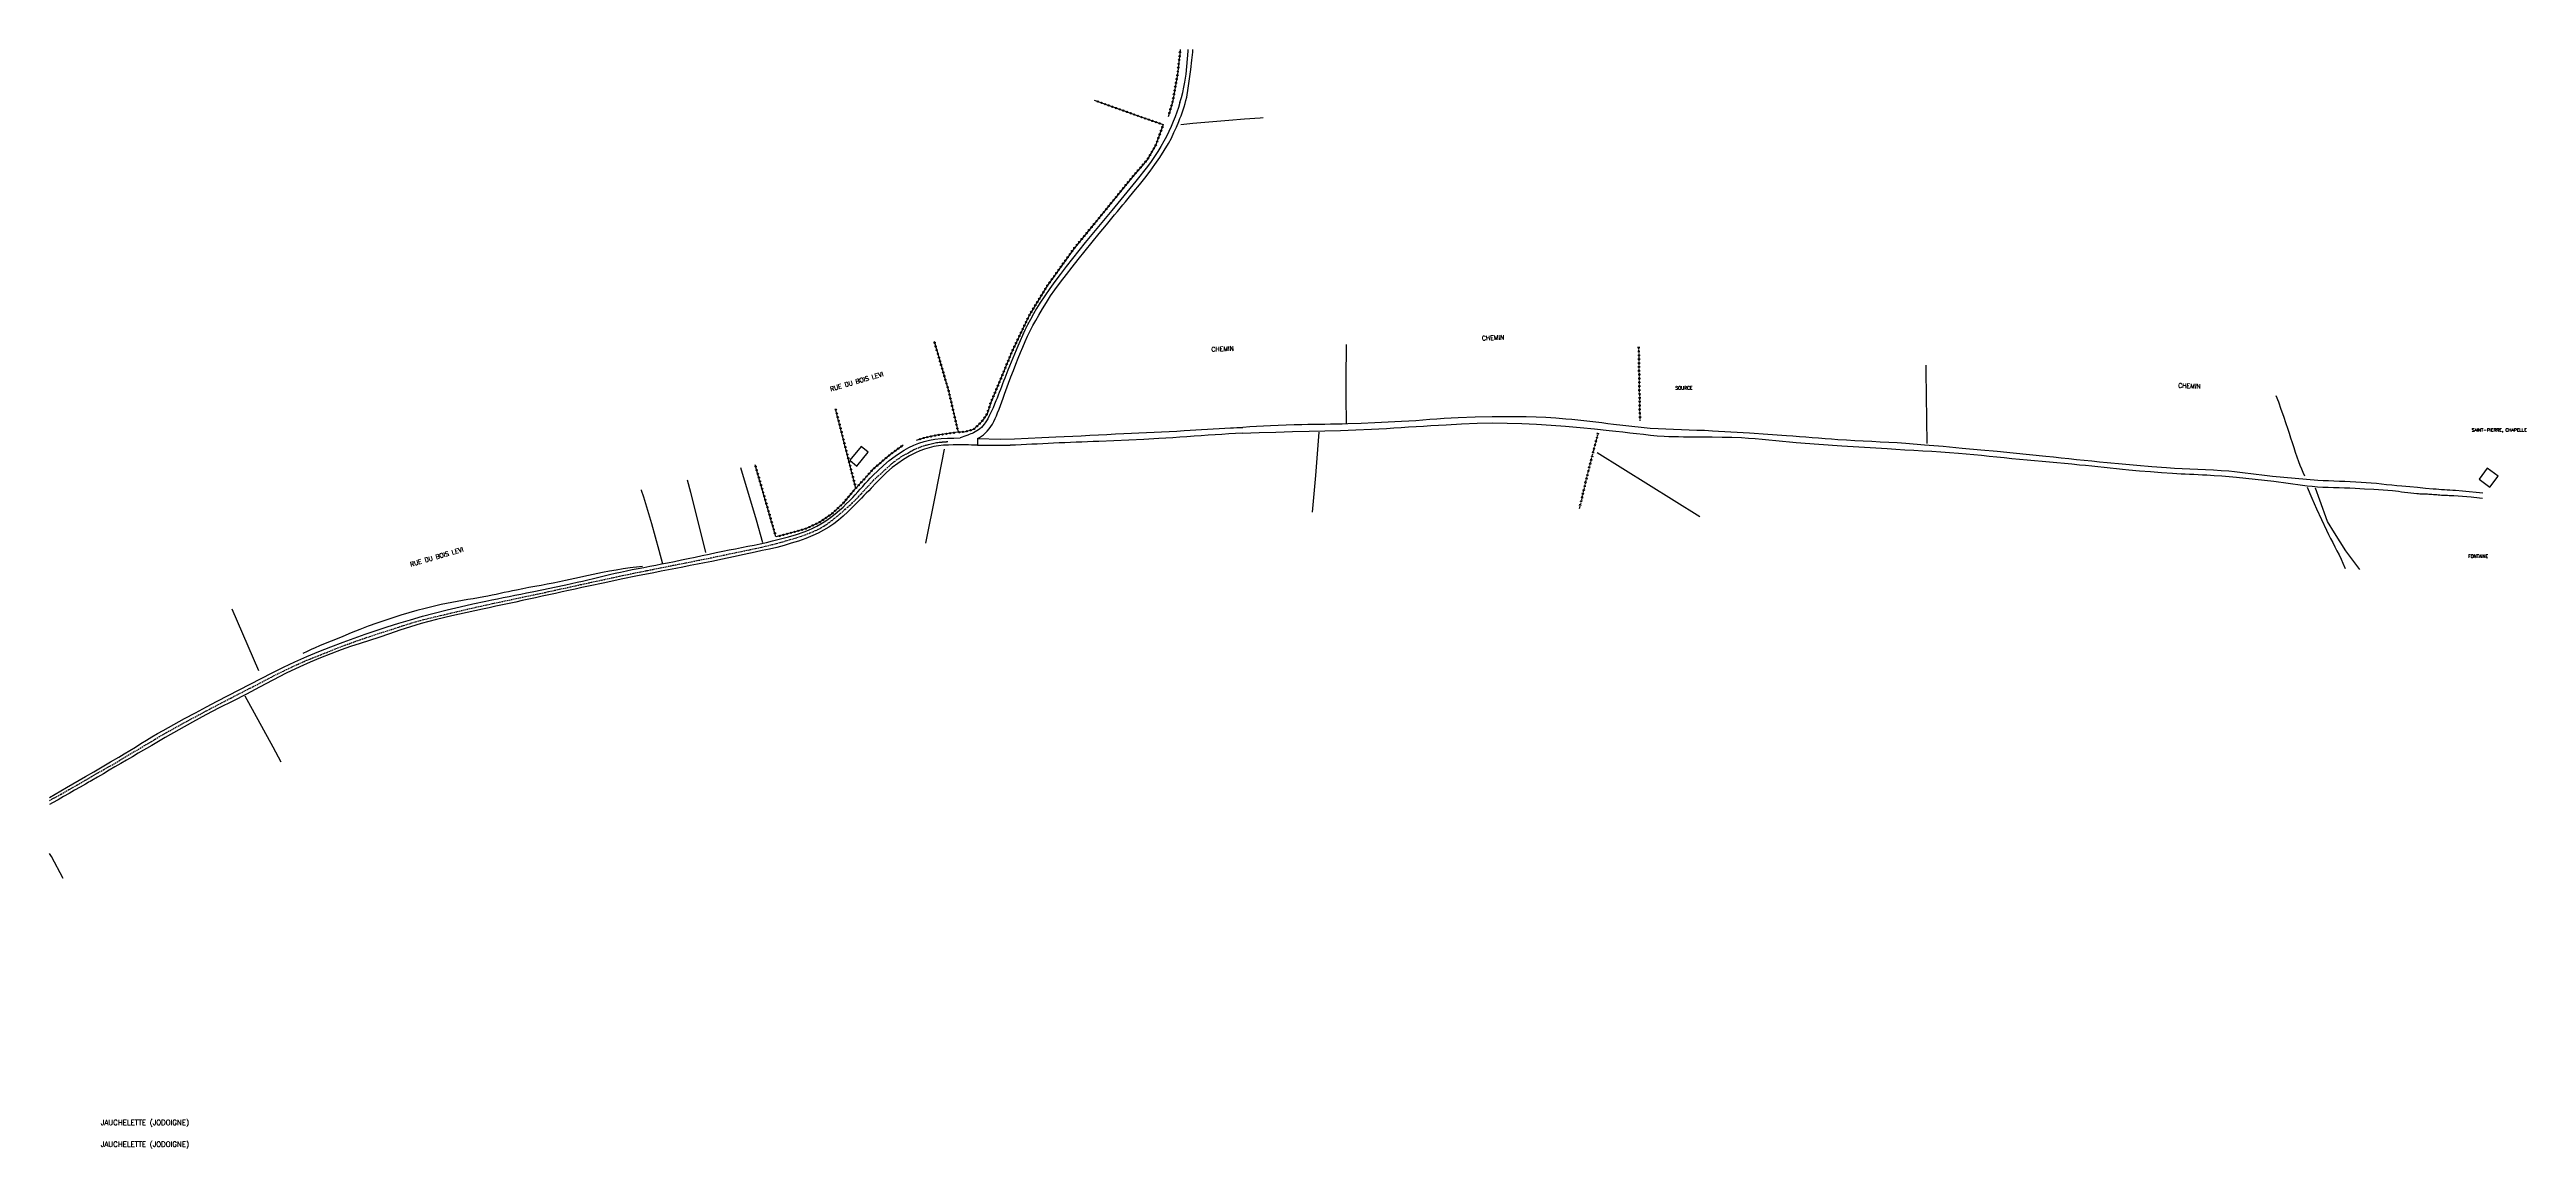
# Model space of a CAD drawing. Header units: millimetres. Extents: x 183999 to 184962, y 153000 to 154000.
# Drawn here: x 184000 to 184962, y 153244 to 153671 of the extents above; entities that cross this region are included whole.
import ezdxf
from ezdxf.enums import TextEntityAlignment as Align

# ---------------------------------------------------------------- set-up
doc = ezdxf.new("R2010")
doc.units = ezdxf.units.MM
doc.linetypes.add('DASHED', pattern=[0.75, 0.5, -0.25])
doc.layers.get('0').update_dxf_attribs({"linetype": 'CONTINUOUS'})
for name, color, linetype in [('W0001', 6, 'DASHED'), ('W0008', 7, 'CONTINUOUS'), ('W0071', 7, 'CONTINUOUS'), ('W0104', 1, 'CONTINUOUS'), ('W0211', 2, 'CONTINUOUS'), ('W0220', 5, 'DASHED'), ('W0322', 7, 'CONTINUOUS'), ('W0323', 7, 'CONTINUOUS'), ('W0330', 7, 'CONTINUOUS'), ('W0980', 7, 'CONTINUOUS'), ('W0984', 7, 'CONTINUOUS'), ('W0988', 4, 'CONTINUOUS'), ('W0989', 7, 'CONTINUOUS')]:
    doc.layers.add(name, color=color, linetype=linetype)
doc.styles.get("Standard").update_dxf_attribs({"font": 'romans.shx', "width": 0.85})

# ---------------------------------------------------------------- blocks, each defined once
blk = doc.blocks.new('t220o')
at = {"color": 0, "linetype": 'Continuous'}
for p, q in [((-0.25, 0.25), (0.25, 0.25)), ((-0.25, -0.25), (0.25, -0.25))]:
    blk.add_line(p, q, dxfattribs=at)
blk = doc.blocks.new('t323o')
at = {"color": 0, "linetype": 'Continuous'}
for radius in [0.25, 0.15]:
    blk.add_circle((0, 0), radius, dxfattribs=at)
blk = doc.blocks.new('t322o')
at = {"color": 0, "linetype": 'Continuous'}
for radius in [0.25, 0.15]:
    blk.add_circle((0, 0), radius, dxfattribs=at)

msp = doc.modelspace()

# ---------------------------------------------------------------- linework, layer by layer
at = {"layer": 'W0001'}
for points in [[(184013.99, 153387.01), (184016.35, 153388.39), (184018.72, 153389.77), (184021.09, 153391.12), (184023.48, 153392.44), (184024.79, 153393.17), (184026.08, 153393.92), (184027.36, 153394.69), (184028.63, 153395.47), (184029.9, 153396.25), (184031.18, 153397.03), (184032.46, 153397.79), (184033.75, 153398.54), (184035.21, 153399.38), (184036.67, 153400.25), (184038.11, 153401.13), (184039.55, 153402.02), (184040.99, 153402.9), (184042.44, 153403.78), (184043.9, 153404.64), (184045.37, 153405.47), (184053.75, 153410.07), (184062.17, 153414.58), (184070.63, 153419.02), (184079.14, 153423.37), (184080.46, 153424.05), (184081.78, 153424.74), (184083.09, 153425.43), (184084.41, 153426.13), (184085.72, 153426.83), (184087.04, 153427.51), (184088.37, 153428.19), (184089.7, 153428.85), (184091.98, 153429.95), (184094.26, 153431.04), (184096.56, 153432.1), (184098.88, 153433.12), (184099.97, 153433.58), (184101.07, 153434.02), (184102.17, 153434.46), (184103.27, 153434.9), (184104.37, 153435.33), (184105.48, 153435.77), (184106.58, 153436.21), (184107.67, 153436.65), (184110.55, 153437.82), (184113.44, 153438.94), (184116.34, 153440.02), (184119.26, 153441.07), (184122.2, 153442.09), (184125.15, 153443.08), (184128.11, 153444.05), (184131.08, 153444.99), (184134.3, 153446.03), (184137.52, 153447.09), (184140.76, 153448.11), (184144.02, 153449.04), (184145.44, 153449.41), (184146.87, 153449.77), (184148.3, 153450.12), (184149.73, 153450.45), (184151.17, 153450.79), (184152.6, 153451.13), (184154.03, 153451.47), (184155.46, 153451.82), (184164.04, 153453.85), (184172.65, 153455.75), (184181.27, 153457.57), (184189.89, 153459.39), (184193.98, 153460.27), (184198.07, 153461.17), (184202.15, 153462.06), (184206.24, 153462.97), (184210.32, 153463.87), (184214.41, 153464.76), (184218.5, 153465.64), (184222.59, 153466.51), (184227.51, 153467.53), (184232.43, 153468.52), (184237.36, 153469.5), (184242.28, 153470.48), (184247.21, 153471.45), (184252.14, 153472.44), (184257.06, 153473.44), (184261.97, 153474.47), (184266.64, 153475.45), (184271.32, 153476.41), (184275.98, 153477.41), (184280.63, 153478.51), (184282.39, 153478.96), (184284.14, 153479.44), (184285.88, 153479.94), (184287.62, 153480.47), (184289.58, 153481.07), (184291.53, 153481.67), (184293.47, 153482.33), (184295.38, 153483.09), (184296.44, 153483.54), (184297.51, 153483.99), (184298.56, 153484.48), (184299.58, 153485.03), (184300.67, 153485.69), (184301.73, 153486.38), (184302.77, 153487.11), (184303.79, 153487.86), (184304.92, 153488.73), (184306.02, 153489.63), (184307.11, 153490.55), (184308.19, 153491.48), (184309.07, 153492.26), (184309.94, 153493.04), (184310.81, 153493.83), (184311.68, 153494.62), (184312.93, 153495.82), (184314.14, 153497.06), (184315.31, 153498.33), (184316.46, 153499.62), (184317.61, 153500.91), (184318.78, 153502.18), (184319.98, 153503.43), (184321.22, 153504.63), (184321.89, 153505.25), (184322.57, 153505.87), (184323.24, 153506.48), (184323.92, 153507.09), (184324.6, 153507.7), (184325.28, 153508.31), (184325.96, 153508.92), (184326.63, 153509.54), (184327.39, 153510.2), (184328.17, 153510.84), (184328.98, 153511.45), (184329.8, 153512.02), (184330.68, 153512.59), (184331.57, 153513.13), (184332.47, 153513.64), (184333.4, 153514.13), (184333.79, 153514.34), (184334.17, 153514.56), (184334.55, 153514.79), (184334.93, 153515.02), (184335.32, 153515.25), (184335.71, 153515.46), (184336.11, 153515.65), (184336.53, 153515.82), (184337.49, 153516.19), (184338.46, 153516.57), (184339.43, 153516.92), (184340.43, 153517.21), (184340.94, 153517.33), (184341.44, 153517.46), (184341.94, 153517.6), (184342.44, 153517.73), (184342.95, 153517.86), (184343.45, 153517.98), (184343.96, 153518.09), (184344.47, 153518.18), (184345.03, 153518.27), (184345.59, 153518.33), (184346.15, 153518.38), (184346.71, 153518.42), (184347.27, 153518.46), (184347.83, 153518.5), (184348.39, 153518.55), (184348.95, 153518.61)], [(184000, 153379.02), (184001.33, 153379.78), (184004.5, 153381.57), (184007.68, 153383.37), (184010.84, 153385.18), (184013.99, 153387.01)]]:
    msp.add_lwpolyline(points, dxfattribs=at)
at = {"layer": 'W0008'}
for points in [[(184014, 153388.37), (184017.23, 153390.25), (184020.46, 153392.13), (184023.68, 153394.03), (184026.89, 153395.93), (184029.04, 153397.23), (184031.19, 153398.53), (184033.33, 153399.84), (184035.47, 153401.16), (184037.61, 153402.47), (184039.76, 153403.77), (184041.92, 153405.05), (184044.09, 153406.31), (184048.26, 153408.65), (184052.47, 153410.94), (184056.69, 153413.19), (184060.92, 153415.43), (184065.15, 153417.66), (184069.4, 153419.87), (184073.65, 153422.06), (184077.91, 153424.24), (184082.22, 153426.48), (184086.53, 153428.73), (184090.87, 153430.93), (184095.26, 153433.02), (184099.9, 153435.06), (184104.59, 153437), (184109.31, 153438.85), (184114.05, 153440.65), (184118.29, 153442.2), (184122.56, 153443.68), (184126.85, 153445.11), (184131.14, 153446.51), (184135.69, 153447.94), (184140.25, 153449.34), (184144.83, 153450.68), (184149.44, 153451.94), (184154.42, 153453.19), (184159.44, 153454.35), (184164.46, 153455.45), (184169.48, 153456.54), (184171.73, 153457.02), (184173.98, 153457.49), (184176.23, 153457.95), (184178.48, 153458.41), (184180.73, 153458.86), (184182.99, 153459.31), (184185.24, 153459.76), (184187.49, 153460.23), (184191.84, 153461.13), (184196.19, 153462.03), (184200.53, 153462.94), (184204.87, 153463.89), (184206.99, 153464.37), (184209.1, 153464.87), (184211.21, 153465.37), (184213.32, 153465.89), (184215.43, 153466.4), (184217.54, 153466.9), (184219.66, 153467.39), (184221.78, 153467.86), (184224.05, 153468.34), (184226.32, 153468.8), (184228.6, 153469.24), (184230.88, 153469.68), (184233.16, 153470.11), (184235.44, 153470.54), (184237.72, 153470.99), (184239.99, 153471.44), (184242.69, 153471.99), (184245.39, 153472.55), (184248.08, 153473.12), (184250.78, 153473.69), (184253.47, 153474.26), (184256.17, 153474.83), (184258.86, 153475.4), (184261.56, 153475.96), (184263.97, 153476.45), (184266.38, 153476.93), (184268.8, 153477.4), (184271.22, 153477.87), (184273.63, 153478.35), (184276.04, 153478.86), (184278.45, 153479.39), (184280.84, 153479.96), (184283.95, 153480.74), (184287.05, 153481.55), (184290.12, 153482.46), (184293.15, 153483.51), (184294.8, 153484.17), (184296.43, 153484.89), (184298.03, 153485.68), (184299.58, 153486.55), (184301.49, 153487.76), (184303.33, 153489.06), (184305.11, 153490.44), (184306.85, 153491.88), (184308.18, 153493.07), (184309.47, 153494.33), (184310.72, 153495.61), (184311.97, 153496.9), (184312.96, 153497.94), (184313.93, 153499), (184314.89, 153500.08), (184315.85, 153501.16), (184316.8, 153502.23), (184317.77, 153503.3), (184318.77, 153504.34), (184319.78, 153505.36), (184321.85, 153507.35), (184323.95, 153509.3), (184326.13, 153511.17), (184328.41, 153512.92), (184330.13, 153514.12), (184331.91, 153515.24), (184333.74, 153516.27), (184335.65, 153517.18), (184337.63, 153517.95), (184339.66, 153518.59), (184341.72, 153519.12), (184343.8, 153519.53), (184346.27, 153519.83), (184348.75, 153519.95), (184351.23, 153519.96), (184353.7, 153519.98)], [(184360.4, 153517.18), (184359.23, 153517.19), (184358.06, 153517.22), (184356.88, 153517.26), (184355.71, 153517.29), (184354.54, 153517.32), (184353.36, 153517.34), (184352.19, 153517.33), (184351.01, 153517.31), (184349.12, 153517.24), (184347.22, 153517.13), (184345.32, 153516.95), (184343.43, 153516.63), (184341.61, 153516.19), (184339.81, 153515.64), (184338.05, 153514.98), (184336.33, 153514.22), (184333.95, 153512.99), (184331.65, 153511.6), (184329.44, 153510.09), (184327.31, 153508.47), (184325.13, 153506.59), (184323.07, 153504.56), (184321.08, 153502.48), (184319.08, 153500.42), (184318.15, 153499.49), (184317.24, 153498.54), (184316.32, 153497.59), (184315.42, 153496.64), (184314.5, 153495.69), (184313.58, 153494.75), (184312.65, 153493.81), (184311.71, 153492.9), (184310, 153491.26), (184308.27, 153489.63), (184306.48, 153488.05), (184304.6, 153486.6), (184302.65, 153485.3), (184300.63, 153484.11), (184298.56, 153483.02), (184296.44, 153482.03), (184293.71, 153480.9), (184290.93, 153479.92), (184288.11, 153479.04), (184285.29, 153478.21), (184282.48, 153477.46), (184279.66, 153476.8), (184276.83, 153476.19), (184274, 153475.57), (184269.81, 153474.65), (184265.61, 153473.75), (184261.42, 153472.88), (184257.22, 153472.02), (184254.41, 153471.45), (184251.61, 153470.9), (184248.8, 153470.35), (184245.99, 153469.81), (184243.19, 153469.27), (184240.38, 153468.73), (184237.57, 153468.18), (184234.77, 153467.62), (184228.39, 153466.34), (184222.02, 153465.03), (184215.65, 153463.71), (184209.29, 153462.37), (184206.72, 153461.82), (184204.16, 153461.26), (184201.6, 153460.7), (184199.04, 153460.14), (184196.48, 153459.57), (184193.92, 153459), (184191.36, 153458.44), (184188.8, 153457.88), (184186.22, 153457.32), (184183.63, 153456.76), (184181.05, 153456.21), (184178.47, 153455.66), (184175.89, 153455.1), (184173.31, 153454.55), (184170.73, 153453.98), (184168.15, 153453.41), (184162.18, 153452.09), (184156.21, 153450.78), (184150.26, 153449.39), (184144.34, 153447.84), (184140.2, 153446.6), (184136.1, 153445.25), (184132.02, 153443.86), (184127.93, 153442.48), (184124.26, 153441.29), (184120.59, 153440.12), (184116.93, 153438.91), (184113.29, 153437.62), (184109.23, 153436.08), (184105.18, 153434.48), (184101.17, 153432.8), (184097.19, 153431.03), (184091.94, 153428.51), (184086.76, 153425.85), (184081.6, 153423.12), (184076.44, 153420.42), (184071.19, 153417.73), (184065.94, 153415.05), (184060.71, 153412.34), (184055.51, 153409.55), (184050.2, 153406.58), (184044.94, 153403.54), (184039.69, 153400.46), (184034.44, 153397.4), (184032.18, 153396.08), (184029.93, 153394.76), (184027.67, 153393.44), (184025.42, 153392.12), (184023.16, 153390.79), (184020.9, 153389.47), (184018.65, 153388.15), (184016.39, 153386.84), (184015.79, 153386.49), (184015.19, 153386.15), (184014.6, 153385.81), (184014, 153385.46)], [(184360.4, 153519.81), (184360.4, 153517.18)], [(184000, 153380.25), (184006.59, 153384.08), (184014, 153388.37)], [(184014, 153385.46), (184011.86, 153384.23), (184009.72, 153383.01), (184007.58, 153381.79), (184005.43, 153380.56), (184003.29, 153379.34), (184001.15, 153378.11), (184000, 153377.44)]]:
    msp.add_lwpolyline(points, dxfattribs=at)
at = {"layer": 'W0071'}
for points in [[(184438.98, 153650.33), (184439.6, 153652.31), (184440.15, 153654.31), (184440.62, 153656.33), (184441.01, 153658.36), (184441.44, 153661.36), (184441.72, 153664.38), (184441.94, 153667.4), (184442.19, 153670.41), (184442.21, 153670.56), (184442.22, 153670.71), (184442.23, 153670.85), (184442.25, 153671)], [(184441.67, 153652.43), (184442.26, 153656.02), (184442.79, 153659.63), (184443.27, 153663.25), (184443.7, 153666.87), (184443.81, 153667.9), (184443.91, 153668.93), (184444.01, 153669.97), (184444.11, 153671)], [(184438.98, 153650.33), (184438.44, 153648.48), (184437.84, 153646.65), (184437.18, 153644.84), (184436.47, 153643.04), (184435.63, 153641.08), (184434.72, 153639.15), (184433.77, 153637.24), (184432.76, 153635.36), (184431.61, 153633.33), (184430.41, 153631.32), (184429.16, 153629.35), (184427.85, 153627.41), (184426.43, 153625.47), (184424.95, 153623.57), (184423.43, 153621.7), (184421.92, 153619.83), (184419.6, 153616.98), (184417.26, 153614.14), (184414.91, 153611.3), (184412.56, 153608.47), (184411.27, 153606.9), (184409.97, 153605.34), (184408.68, 153603.78), (184407.38, 153602.22), (184406.08, 153600.66), (184404.79, 153599.1), (184403.51, 153597.53), (184402.24, 153595.95), (184399.78, 153592.87), (184397.33, 153589.78), (184394.92, 153586.67), (184392.54, 153583.53), (184390.5, 153580.79), (184388.48, 153578.03), (184386.51, 153575.23), (184384.62, 153572.37), (184383.36, 153570.31), (184382.15, 153568.21), (184380.99, 153566.08), (184379.87, 153563.93), (184378.86, 153561.91), (184377.91, 153559.86), (184376.98, 153557.8), (184376.08, 153555.73), (184374.76, 153552.61), (184373.48, 153549.47), (184372.23, 153546.33), (184370.98, 153543.18), (184370.55, 153542.09), (184370.13, 153540.99), (184369.71, 153539.89), (184369.3, 153538.78), (184368.88, 153537.68), (184368.46, 153536.59), (184368.03, 153535.49), (184367.58, 153534.4), (184367.03, 153533.06), (184366.47, 153531.73), (184365.89, 153530.4), (184365.26, 153529.09), (184364.84, 153528.28), (184364.4, 153527.48), (184363.94, 153526.69), (184363.43, 153525.93), (184362.96, 153525.29), (184362.46, 153524.67), (184361.92, 153524.07), (184361.34, 153523.53), (184360.77, 153523.09), (184360.16, 153522.71), (184359.54, 153522.36), (184358.91, 153522.04), (184358.34, 153521.78), (184357.77, 153521.56), (184357.18, 153521.34), (184356.61, 153521.12), (184355.88, 153520.84), (184355.16, 153520.55), (184354.43, 153520.27), (184353.7, 153519.98)], [(184360.4, 153519.81), (184361.22, 153520.21), (184362, 153520.68), (184362.73, 153521.21), (184363.43, 153521.8), (184364.22, 153522.61), (184364.94, 153523.49), (184365.59, 153524.41), (184366.2, 153525.36), (184366.78, 153526.42), (184367.29, 153527.53), (184367.75, 153528.65), (184368.21, 153529.77), (184368.79, 153531.2), (184369.34, 153532.63), (184369.87, 153534.08), (184370.4, 153535.52), (184370.91, 153536.97), (184371.43, 153538.42), (184371.96, 153539.86), (184372.5, 153541.3), (184373.42, 153543.75), (184374.35, 153546.2), (184375.29, 153548.64), (184376.26, 153551.07), (184377.12, 153553.2), (184377.98, 153555.32), (184378.88, 153557.43), (184379.84, 153559.52), (184380.87, 153561.6), (184381.95, 153563.65), (184383.08, 153565.68), (184384.23, 153567.7), (184385.72, 153570.21), (184387.24, 153572.71), (184388.81, 153575.18), (184390.45, 153577.6), (184392.64, 153580.6), (184394.93, 153583.54), (184397.25, 153586.43), (184399.57, 153589.34), (184402.28, 153592.74), (184404.99, 153596.14), (184407.72, 153599.53), (184410.47, 153602.9), (184411.53, 153604.18), (184412.59, 153605.46), (184413.66, 153606.74), (184414.73, 153608.01), (184415.8, 153609.28), (184416.87, 153610.55), (184417.93, 153611.83), (184418.99, 153613.12), (184421.14, 153615.74), (184423.29, 153618.37), (184425.41, 153621.02), (184427.46, 153623.73), (184429.35, 153626.34), (184431.2, 153628.99), (184432.97, 153631.69), (184434.62, 153634.47), (184435.72, 153636.55), (184436.72, 153638.68), (184437.67, 153640.83), (184438.59, 153642.99), (184439.06, 153644.11), (184439.51, 153645.25), (184439.94, 153646.39), (184440.34, 153647.54), (184440.72, 153648.75), (184441.07, 153649.96), (184441.39, 153651.19), (184441.67, 153652.43)], [(184369.41, 153519.58), (184374.77, 153519.68), (184380.12, 153519.89), (184385.47, 153520.14), (184390.82, 153520.39), (184394.12, 153520.54), (184397.43, 153520.7), (184400.74, 153520.86), (184404.04, 153521.03), (184407.35, 153521.2), (184410.65, 153521.37), (184413.96, 153521.53), (184417.27, 153521.7), (184420.2, 153521.84), (184423.13, 153521.98), (184426.07, 153522.12), (184429, 153522.26), (184431.93, 153522.4), (184434.87, 153522.54), (184437.8, 153522.69), (184440.73, 153522.85), (184442.98, 153522.98), (184445.23, 153523.12), (184447.48, 153523.26), (184449.72, 153523.41), (184451.97, 153523.55), (184454.22, 153523.69), (184456.47, 153523.81), (184458.72, 153523.92), (184459.9, 153523.97), (184461.09, 153524.01), (184462.28, 153524.03), (184463.47, 153524.05)], [(184463.34, 153521.88), (184460.68, 153521.72), (184458.01, 153521.55), (184455.34, 153521.38), (184452.68, 153521.2), (184449.95, 153521.02), (184447.23, 153520.83), (184444.51, 153520.64), (184441.78, 153520.45), (184439.06, 153520.26), (184436.33, 153520.08), (184433.61, 153519.9), (184430.88, 153519.74), (184425.05, 153519.43), (184419.21, 153519.15), (184413.38, 153518.89), (184407.54, 153518.64), (184405.35, 153518.55), (184403.15, 153518.46), (184400.96, 153518.37), (184398.76, 153518.29), (184396.57, 153518.2), (184394.37, 153518.11), (184392.18, 153518.03), (184389.98, 153517.94), (184387.87, 153517.84), (184385.76, 153517.74), (184383.65, 153517.63), (184381.54, 153517.52), (184379.43, 153517.42), (184377.32, 153517.32), (184375.21, 153517.24), (184373.1, 153517.18)], [(184463.34, 153521.88), (184469.82, 153522.07), (184476.3, 153522.26), (184482.77, 153522.45), (184489.25, 153522.64), (184495.3, 153522.8), (184501.36, 153522.95), (184507.41, 153523.12), (184513.46, 153523.36), (184516.35, 153523.51), (184519.23, 153523.67), (184522.11, 153523.86), (184524.99, 153524.05), (184527.88, 153524.25), (184530.76, 153524.44), (184533.64, 153524.62), (184536.52, 153524.79), (184542.49, 153525.12), (184548.46, 153525.47), (184554.43, 153525.74), (184560.41, 153525.86), (184566.11, 153525.8), (184571.8, 153525.61), (184577.49, 153525.32), (184583.18, 153524.97), (184588.82, 153524.55), (184594.46, 153524.05), (184600.09, 153523.49), (184605.73, 153522.93), (184608.4, 153522.66), (184611.07, 153522.35), (184613.74, 153522.03), (184616.41, 153521.71), (184619.08, 153521.4), (184621.76, 153521.11), (184624.44, 153520.87), (184627.12, 153520.68), (184628.98, 153520.58), (184630.85, 153520.52), (184632.72, 153520.49), (184634.58, 153520.48), (184636.45, 153520.47), (184638.31, 153520.47), (184640.18, 153520.46), (184642.05, 153520.44), (184645.82, 153520.39), (184649.6, 153520.36), (184653.38, 153520.3), (184657.16, 153520.14), (184659.83, 153519.97), (184662.49, 153519.76), (184665.15, 153519.51), (184667.81, 153519.24), (184670.47, 153518.96), (184673.12, 153518.69), (184675.78, 153518.44), (184678.45, 153518.21), (184687.25, 153517.56), (184696.06, 153516.97), (184704.88, 153516.41), (184713.69, 153515.85), (184717.16, 153515.63), (184720.64, 153515.43), (184724.11, 153515.23), (184727.59, 153515.03), (184731.06, 153514.83), (184734.53, 153514.61), (184738, 153514.37), (184741.47, 153514.1), (184744.44, 153513.85), (184747.4, 153513.57), (184750.36, 153513.27), (184753.32, 153512.97), (184756.27, 153512.65), (184759.23, 153512.34), (184762.19, 153512.03), (184765.15, 153511.74), (184768.06, 153511.47), (184770.96, 153511.2), (184773.87, 153510.93), (184776.77, 153510.67), (184779.68, 153510.41), (184782.59, 153510.14), (184785.49, 153509.87), (184788.4, 153509.59), (184790.79, 153509.36), (184793.19, 153509.11), (184795.58, 153508.86), (184797.98, 153508.6), (184800.37, 153508.35), (184802.77, 153508.1), (184805.17, 153507.86), (184807.56, 153507.63), (184811.8, 153507.26), (184816.04, 153506.9), (184820.28, 153506.56), (184824.53, 153506.27), (184826.19, 153506.16), (184827.86, 153506.08), (184829.52, 153506), (184831.19, 153505.92), (184832.85, 153505.85), (184834.52, 153505.78), (184836.18, 153505.69), (184837.84, 153505.59), (184840.75, 153505.41), (184843.66, 153505.21), (184846.56, 153504.98), (184849.47, 153504.74), (184853.08, 153504.39), (184856.69, 153504.01), (184860.3, 153503.61), (184863.91, 153503.18), (184865.77, 153502.94), (184867.62, 153502.68), (184869.47, 153502.4), (184871.32, 153502.13), (184873.17, 153501.86), (184875.03, 153501.6), (184876.89, 153501.38), (184878.75, 153501.19), (184880.85, 153501.03), (184882.95, 153500.91), (184885.05, 153500.83), (184887.15, 153500.76), (184889.26, 153500.7), (184891.36, 153500.64), (184893.46, 153500.57), (184895.56, 153500.47), (184899.16, 153500.27), (184902.76, 153500.05), (184906.35, 153499.8), (184909.95, 153499.5), (184911.14, 153499.38), (184912.34, 153499.24), (184913.53, 153499.09), (184914.72, 153498.94), (184915.92, 153498.79), (184917.11, 153498.64), (184918.3, 153498.51), (184919.5, 153498.4), (184920.08, 153498.36), (184920.66, 153498.33), (184921.23, 153498.3), (184921.81, 153498.28), (184922.39, 153498.26), (184922.97, 153498.24), (184923.54, 153498.22), (184924.12, 153498.19), (184924.73, 153498.15), (184925.33, 153498.1), (184925.94, 153498.05), (184926.55, 153498), (184927.16, 153497.95), (184927.76, 153497.9), (184928.37, 153497.85), (184928.98, 153497.81), (184929.59, 153497.77), (184930.19, 153497.74), (184930.8, 153497.71), (184931.41, 153497.69), (184932.02, 153497.66), (184932.62, 153497.63), (184933.23, 153497.6), (184933.84, 153497.57), (184935.52, 153497.48), (184937.19, 153497.39), (184938.87, 153497.28), (184940.55, 153497.14), (184941.65, 153497.02), (184942.75, 153496.88), (184943.85, 153496.73), (184944.95, 153496.55)], [(184945.08, 153498.48), (184942.44, 153498.76), (184939.79, 153499.02), (184937.13, 153499.27), (184934.48, 153499.5), (184933.4, 153499.59), (184932.32, 153499.67), (184931.24, 153499.74), (184930.16, 153499.81), (184929.08, 153499.88), (184928, 153499.96), (184926.92, 153500.03), (184925.84, 153500.12), (184922.79, 153500.38), (184919.74, 153500.67), (184916.7, 153500.96), (184913.65, 153501.25), (184911.67, 153501.44), (184909.69, 153501.63), (184907.71, 153501.83), (184905.74, 153502.03), (184903.76, 153502.22), (184901.78, 153502.41), (184899.8, 153502.57), (184897.81, 153502.72), (184895.71, 153502.85), (184893.6, 153502.96), (184891.49, 153503.04), (184889.38, 153503.12), (184887.28, 153503.19), (184885.17, 153503.27), (184883.06, 153503.37), (184880.95, 153503.5), (184876.57, 153503.83), (184872.2, 153504.2), (184867.82, 153504.62), (184863.45, 153505.06), (184861.33, 153505.29), (184859.2, 153505.54), (184857.08, 153505.8), (184854.96, 153506.07), (184852.84, 153506.34), (184850.72, 153506.59), (184848.59, 153506.82), (184846.46, 153507.02), (184843.44, 153507.25), (184840.42, 153507.44), (184837.39, 153507.6), (184834.37, 153507.73), (184831.34, 153507.87), (184828.32, 153508.01), (184825.3, 153508.17), (184822.27, 153508.36), (184816.51, 153508.79), (184810.75, 153509.27), (184805, 153509.78), (184799.24, 153510.32), (184796.25, 153510.61), (184793.27, 153510.91), (184790.28, 153511.22), (184787.29, 153511.53), (184784.31, 153511.85), (184781.32, 153512.17), (184778.34, 153512.48), (184775.35, 153512.79), (184769.04, 153513.42), (184762.72, 153514.05), (184756.41, 153514.66), (184750.09, 153515.26), (184742.81, 153515.94), (184735.54, 153516.61), (184728.25, 153517.24), (184720.97, 153517.81), (184717.67, 153518.03), (184714.37, 153518.23), (184711.07, 153518.41), (184707.77, 153518.58), (184704.47, 153518.74), (184701.17, 153518.92), (184697.88, 153519.1), (184694.58, 153519.31), (184692.08, 153519.48), (184689.59, 153519.67), (184687.1, 153519.87), (184684.61, 153520.07), (184682.11, 153520.27), (184679.62, 153520.47), (184677.13, 153520.66), (184674.63, 153520.84), (184667.44, 153521.34), (184660.25, 153521.83), (184653.05, 153522.28), (184645.86, 153522.69), (184642.84, 153522.84), (184639.82, 153522.95), (184636.81, 153523.04), (184633.79, 153523.13), (184630.77, 153523.23), (184627.75, 153523.35), (184624.74, 153523.51), (184621.72, 153523.71), (184618.16, 153524.03), (184614.6, 153524.43), (184611.05, 153524.86), (184607.5, 153525.27), (184605.18, 153525.53), (184602.86, 153525.81), (184600.54, 153526.09), (184598.22, 153526.36), (184595.9, 153526.64), (184593.57, 153526.89), (184591.25, 153527.13), (184588.92, 153527.34), (184585.07, 153527.64), (184581.21, 153527.89), (184577.35, 153528.08), (184573.49, 153528.19), (184566.89, 153528.26), (184560.3, 153528.19), (184553.71, 153528.03), (184547.13, 153527.79), (184544.37, 153527.66), (184541.62, 153527.5), (184538.88, 153527.31), (184536.13, 153527.1), (184533.38, 153526.89), (184530.64, 153526.69), (184527.89, 153526.5), (184525.14, 153526.34), (184519.91, 153526.07), (184514.69, 153525.84), (184509.46, 153525.63), (184504.23, 153525.46), (184502, 153525.39), (184499.78, 153525.34), (184497.56, 153525.3), (184495.33, 153525.27), (184493.11, 153525.23), (184490.88, 153525.2), (184488.66, 153525.16), (184486.43, 153525.11), (184483.36, 153525.04), (184480.3, 153524.97), (184477.23, 153524.88), (184474.16, 153524.76), (184471.49, 153524.62), (184468.81, 153524.45), (184466.14, 153524.27), (184463.47, 153524.05)], [(184360.4, 153519.81), (184369.41, 153519.58)], [(184360.4, 153517.18), (184373.1, 153517.18)]]:
    msp.add_lwpolyline(points, dxfattribs=at)
at = {"layer": 'W0104'}
for points in [[(184315.29, 153516.71), (184310.79, 153511.35), (184313.51, 153509.07), (184318.01, 153514.42), (184315.29, 153516.71)], [(184946.74, 153508.26), (184943.63, 153504.01), (184947.87, 153500.9), (184950.98, 153505.15), (184946.74, 153508.26)]]:
    msp.add_lwpolyline(points, close=True, dxfattribs=at)
at = {"layer": 'W0211'}
msp.add_lwpolyline([(184230.35, 153470.05), (184229.13, 153469.94), (184227.92, 153469.82), (184226.7, 153469.67), (184225.49, 153469.51), (184222.8, 153469.1), (184220.12, 153468.65), (184217.44, 153468.16), (184214.77, 153467.65), (184212.97, 153467.29), (184211.17, 153466.91), (184209.38, 153466.51), (184207.58, 153466.11), (184205.79, 153465.71), (184204, 153465.31), (184202.2, 153464.92), (184200.4, 153464.54), (184198.03, 153464.06), (184195.65, 153463.6), (184193.28, 153463.14), (184190.9, 153462.69), (184188.52, 153462.24), (184186.15, 153461.79), (184183.77, 153461.33), (184181.4, 153460.85), (184179.81, 153460.53), (184178.22, 153460.2), (184176.64, 153459.86), (184175.05, 153459.52), (184173.47, 153459.19), (184171.88, 153458.85), (184170.29, 153458.53), (184168.7, 153458.22), (184166.63, 153457.83), (184164.56, 153457.47), (184162.48, 153457.13), (184160.41, 153456.79), (184158.33, 153456.45), (184156.26, 153456.08), (184154.19, 153455.69), (184152.13, 153455.26), (184148.98, 153454.53), (184145.84, 153453.73), (184142.72, 153452.88), (184139.61, 153451.99), (184136.45, 153451.07), (184133.31, 153450.1), (184130.18, 153449.09), (184127.07, 153448.02), (184123.76, 153446.8), (184120.48, 153445.52), (184117.21, 153444.19), (184113.95, 153442.87), (184111.67, 153441.96), (184109.39, 153441.04), (184107.11, 153440.1), (184104.85, 153439.14), (184103.23, 153438.42), (184101.61, 153437.69), (184100, 153436.94), (184098.4, 153436.18)], dxfattribs=at)
at = {"layer": 'W0220'}
for points in [[(184617.78, 153526.61), (184617.64, 153534.91), (184617.51, 153543.21), (184617.37, 153551.52), (184617.31, 153555.24)], [(184594.25, 153492.51), (184594.36, 153492.99), (184595.1, 153496.12), (184595.84, 153499.24), (184596.58, 153502.36), (184597.33, 153505.48), (184598.1, 153508.6), (184598.94, 153511.93), (184599.79, 153515.26), (184600.66, 153518.59), (184601.54, 153521.91)]]:
    msp.add_lwpolyline(points, dxfattribs=at)
at = {"layer": 'W0322'}
msp.add_lwpolyline([(184432.58, 153641.79), (184429.73, 153633.92), (184426.28, 153628.07), (184420.71, 153621.69), (184407.99, 153605.93), (184397.82, 153593.57), (184387.47, 153579.12), (184380.62, 153567.9), (184373.91, 153553.79), (184369.13, 153542.14), (184365.68, 153534.06), (184364.11, 153529.33), (184362.07, 153526.38), (184358.91, 153523.29), (184355.64, 153522.4), (184351.82, 153522.09)], dxfattribs=at)
at = {"layer": 'W0323'}
for points in [[(184439.18, 153671), (184439.14, 153670.62), (184438.11, 153661.3), (184436.13, 153650.41), (184434.52, 153644.87)], [(184405.75, 153651.27), (184424.29, 153644.64), (184432.58, 153641.79)], [(184343.56, 153557.65), (184349.21, 153538.29), (184352.93, 153522.2)], [(184313.17, 153500.47), (184305.32, 153531.35)], [(184351.82, 153522.09), (184344.66, 153521.04), (184339.83, 153520.08), (184336.61, 153519.06)], [(184331.49, 153517.18), (184326.08, 153513.23), (184319.68, 153507.66), (184315.31, 153502.78), (184312.67, 153499.93), (184308, 153494.36), (184303.66, 153490.34), (184299.16, 153487.28), (184293.6, 153484.66), (184288.6, 153483.28), (184282.15, 153481.5)], [(184282.15, 153481.5), (184275.01, 153506.36), (184274.06, 153509.52)]]:
    msp.add_lwpolyline(points, dxfattribs=at)
at = {"layer": 'W0330'}
for points in [[(184439.45, 153641.82), (184444.1, 153642.3), (184448.75, 153642.76), (184453.4, 153643.18), (184458.06, 153643.57), (184464.11, 153644.03), (184470.16, 153644.45), (184471.34, 153644.52)], [(184503.6, 153556.27), (184503.55, 153552.77), (184503.49, 153546.27), (184503.48, 153539.76), (184503.49, 153536.18), (184503.53, 153532.6), (184503.59, 153529.02), (184503.67, 153525.45)], [(184729.3, 153517.77), (184728.93, 153545.88), (184728.92, 153548.25)], [(184864.72, 153536.47), (184865.67, 153533.99), (184866.67, 153531.2), (184867.64, 153528.4), (184868.61, 153525.59), (184869.23, 153523.74), (184869.84, 153521.89), (184870.44, 153520.03), (184871.03, 153518.17), (184871.63, 153516.31), (184872.25, 153514.46), (184872.88, 153512.61), (184873.55, 153510.78), (184874.07, 153509.39), (184874.63, 153508.02), (184875.2, 153506.65), (184875.8, 153505.3)], [(184493.04, 153522.26), (184492.37, 153513.8), (184491.67, 153505.34), (184490.94, 153496.89), (184490.41, 153491.18)], [(184340.39, 153479.08), (184344.27, 153498.46), (184347.54, 153515.61)], [(184601.14, 153514.32), (184641.03, 153489.45)], [(184247.6, 153503.69), (184248.91, 153498.97), (184254.72, 153475.48)], [(184277.05, 153479.17), (184274.57, 153488.01), (184268.56, 153508.31)], [(184229.84, 153499.77), (184229.84, 153499.74), (184230.66, 153497.16), (184231.45, 153494.57), (184232.23, 153491.98), (184233.75, 153486.77), (184235.23, 153481.54), (184236.67, 153476.31), (184238.06, 153471.06)], [(184876.82, 153500.82), (184878.66, 153496.61), (184880.53, 153492.42), (184882.44, 153488.25), (184884.39, 153484.09), (184885.17, 153482.48), (184885.97, 153480.89), (184886.79, 153479.3), (184887.61, 153477.71), (184888.42, 153476.12), (184889.23, 153474.52), (184890.01, 153472.91), (184890.75, 153471.29), (184891.62, 153469.24)], [(184897.36, 153468.85), (184891.85, 153476.17), (184887.53, 153483.07), (184884.74, 153487.5), (184881.73, 153495.74), (184880.07, 153500.44)], [(184081.25, 153429.47), (184070.87, 153453.4)], [(184075.82, 153419.74), (184086.74, 153399.91), (184089.89, 153394.02)], [(184005.3, 153348.71), (184000.7, 153357.23), (184000, 153358.43)]]:
    msp.add_lwpolyline(points, dxfattribs=at)

# ---------------------------------------------------------------- block references
at = {"layer": 'W0220'}
for p, rotation in [((184617.32, 153555.11), 90.92377121547473), ((184617.34, 153553.61), 90.92377121547473), ((184617.37, 153552.11), 90.92377121547473), ((184617.39, 153550.61), 90.92581565259957), ((184617.41, 153549.11), 90.92581565259957), ((184617.44, 153547.61), 90.92581565259957), ((184617.46, 153546.11), 90.92581565259957), ((184617.49, 153544.61), 90.92581565259957), ((184617.51, 153543.11), 90.92785787884483), ((184617.54, 153541.61), 90.92785787884483), ((184617.56, 153540.11), 90.92785787884483), ((184617.58, 153538.61), 90.92785787884483), ((184617.61, 153537.11), 90.92785787884483), ((184617.63, 153535.61), 90.92785787884483), ((184617.66, 153534.11), 90.92989789506112), ((184617.68, 153532.61), 90.92989789506112), ((184617.71, 153531.11), 90.92989789506112), ((184601.46, 153521.62), 75.16041973906827), ((184617.73, 153529.61), 90.92989789506112), ((184617.75, 153528.11), 90.92989789506112), ((184598.82, 153511.46), 75.9000824820491), ((184599.19, 153512.92), 75.65352889083049), ((184599.56, 153514.37), 75.65352889083049), ((184599.94, 153515.82), 75.4069746425778), ((184600.31, 153517.27), 75.4069746425778), ((184600.69, 153518.72), 75.16041973906827), ((184601.08, 153520.17), 75.16041973906827), ((184596.67, 153502.72), 76.42607894543964), ((184597.02, 153504.18), 76.42607894543964), ((184597.37, 153505.64), 76.16796450512844), ((184597.73, 153507.1), 76.16796450512844), ((184598.09, 153508.55), 76.16796450512844), ((184598.46, 153510.01), 75.9000824820491), ((184594.59, 153493.97), 76.73528856135394), ((184594.94, 153495.43), 76.73528856135394), ((184595.28, 153496.89), 76.71708467970343), ((184595.63, 153498.35), 76.71708467970343), ((184595.97, 153499.81), 76.60911961338284), ((184596.32, 153501.26), 76.60911961338284)]:
    msp.add_blockref('t220o', p, dxfattribs=dict(at, rotation=rotation))
at = {"layer": 'W0322'}
for p, rotation in [((184430.7, 153636.6), 250.0938984699557), ((184431.21, 153638.01), 250.0938984699557), ((184431.72, 153639.42), 250.0938984699557), ((184432.23, 153640.83), 250.0938984699557), ((184425.72, 153627.42), 228.8811919778823), ((184426.61, 153628.62), 239.4903122938789), ((184427.37, 153629.92), 239.4903122938789), ((184428.13, 153631.21), 239.4903122938789), ((184428.89, 153632.5), 239.4903122938789), ((184429.66, 153633.79), 239.4903122938789), ((184430.19, 153635.19), 250.0938984699557), ((184417.01, 153617.11), 231.0752156386484), ((184417.96, 153618.28), 231.0752156386484), ((184418.9, 153619.44), 231.0752156386484), ((184419.84, 153620.61), 231.0752156386484), ((184420.79, 153621.77), 228.8811919778823), ((184421.77, 153622.9), 228.8811919778823), ((184422.76, 153624.03), 228.8811919778823), ((184423.75, 153625.16), 228.8811919778823), ((184424.73, 153626.29), 228.8811919778823), ((184409.47, 153607.77), 231.0752156386484), ((184410.42, 153608.94), 231.0752156386484), ((184411.36, 153610.11), 231.0752156386484), ((184412.3, 153611.27), 231.0752156386484), ((184413.24, 153612.44), 231.0752156386484), ((184414.19, 153613.61), 231.0752156386484), ((184415.13, 153614.77), 231.0752156386484), ((184416.07, 153615.94), 231.0752156386484), ((184401.87, 153598.49), 230.5663224468493), ((184402.82, 153599.65), 230.5663224468493), ((184403.77, 153600.81), 230.5663224468493), ((184404.73, 153601.97), 230.5663224468493), ((184405.68, 153603.13), 230.5663224468493), ((184406.63, 153604.28), 230.5663224468493), ((184407.59, 153605.44), 230.5663224468493), ((184408.53, 153606.61), 231.0752156386484), ((184394.54, 153588.99), 234.394323615055), ((184395.42, 153590.21), 234.394323615055), ((184396.29, 153591.43), 234.394323615055), ((184397.16, 153592.65), 234.394323615055), ((184398.06, 153593.86), 230.5663224468493), ((184399.01, 153595.02), 230.5663224468493), ((184399.96, 153596.17), 230.5663224468493), ((184400.92, 153597.33), 230.5663224468493), ((184387.56, 153579.24), 234.394323615055), ((184388.43, 153580.46), 234.394323615055), ((184389.3, 153581.68), 234.394323615055), ((184390.18, 153582.9), 234.394323615055), ((184391.05, 153584.12), 234.394323615055), ((184391.92, 153585.34), 234.394323615055), ((184392.8, 153586.56), 234.394323615055), ((184393.67, 153587.77), 234.394323615055), ((184381.29, 153569), 238.5871957446924), ((184382.08, 153570.28), 238.5871957446924), ((184382.86, 153571.56), 238.5871957446924), ((184383.64, 153572.84), 238.5871957446924), ((184384.42, 153574.12), 238.5871957446924), ((184385.2, 153575.4), 238.5871957446924), ((184385.99, 153576.68), 238.5871957446924), ((184386.77, 153577.96), 238.5871957446924), ((184376.66, 153559.59), 244.5495588202692), ((184377.31, 153560.94), 244.5495588202692), ((184377.95, 153562.29), 244.5495588202692), ((184378.6, 153563.65), 244.5495588202692), ((184379.24, 153565), 244.5495588202692), ((184379.89, 153566.36), 244.5495588202692), ((184380.53, 153567.71), 244.5495588202692), ((184372.36, 153550.01), 247.6915276210544), ((184372.93, 153551.4), 247.6915276210544), ((184373.5, 153552.79), 247.6915276210544), ((184374.09, 153554.17), 244.5495588202692), ((184374.73, 153555.52), 244.5495588202692), ((184375.38, 153556.88), 244.5495588202692), ((184376.02, 153558.23), 244.5495588202692), ((184368.35, 153540.31), 246.8691275834648), ((184368.93, 153541.69), 246.8691275834648), ((184369.51, 153543.07), 247.6915276210544), ((184370.08, 153544.46), 247.6915276210544), ((184370.65, 153545.85), 247.6915276210544), ((184371.22, 153547.24), 247.6915276210544), ((184371.79, 153548.63), 247.6915276210544), ((184364.51, 153530.54), 251.6606098696865), ((184364.98, 153531.97), 251.6606098696865), ((184365.45, 153533.39), 251.6606098696865), ((184365.99, 153534.79), 246.8691275834648), ((184366.58, 153536.17), 246.8691275834648), ((184367.17, 153537.55), 246.8691275834648), ((184367.76, 153538.93), 246.8691275834648), ((184353.32, 153522.21), 184.6992224927319), ((184354.81, 153522.34), 184.6992224927319), ((184356.29, 153522.58), 195.2168744589375), ((184357.74, 153522.97), 195.2168744589375), ((184359.11, 153523.49), 224.2813892761834), ((184360.19, 153524.54), 224.2813892761834), ((184361.26, 153525.59), 224.2813892761834), ((184362.28, 153526.68), 235.3845811205042), ((184363.13, 153527.91), 235.3845811205042), ((184363.98, 153529.15), 235.3845811205042)]:
    msp.add_blockref('t322o', p, dxfattribs=dict(at, rotation=rotation))
at = {"layer": 'W0323'}
for p, rotation in [((184438.57, 153665.44), 263.6786961662673), ((184438.73, 153666.93), 263.6786961662673), ((184438.9, 153668.43), 263.6786961662673), ((184439.06, 153669.92), 263.6786961662673), ((184437.24, 153656.55), 259.683127729876), ((184437.51, 153658.02), 259.683127729876), ((184437.78, 153659.5), 259.683127729876), ((184438.05, 153660.97), 259.683127729876), ((184438.24, 153662.46), 263.6786961662673), ((184438.4, 153663.95), 263.6786961662673), ((184407.16, 153650.76), 340.3234131578639), ((184408.57, 153650.26), 340.3234131578639), ((184409.99, 153649.75), 340.3234131578639), ((184411.4, 153649.25), 340.3234131578639), ((184412.81, 153648.74), 340.3234131578639), ((184414.22, 153648.24), 340.3234131578639), ((184415.63, 153647.73), 340.3234131578639), ((184417.05, 153647.23), 340.3234131578639), ((184418.46, 153646.72), 340.3234131578639), ((184419.87, 153646.22), 340.3234131578639), ((184434.94, 153646.32), 253.8698488254541), ((184435.36, 153647.76), 253.8698488254541), ((184435.77, 153649.2), 253.8698488254541), ((184436.17, 153650.64), 259.683127729876), ((184436.44, 153652.12), 259.683127729876), ((184436.71, 153653.6), 259.683127729876), ((184436.97, 153655.07), 259.683127729876), ((184421.28, 153645.71), 340.3234131578639), ((184422.7, 153645.21), 340.3234131578639), ((184424.11, 153644.7), 340.3234131578639), ((184425.53, 153644.21), 341.0250837672551), ((184426.95, 153643.73), 341.0250837672551), ((184428.36, 153643.24), 341.0250837672551), ((184429.78, 153642.75), 341.0250837672551), ((184431.2, 153642.26), 341.0250837672551), ((184343.75, 153557), 286.2760462000455), ((184344.17, 153555.56), 286.2760462000455), ((184344.59, 153554.12), 286.2760462000455), ((184345.01, 153552.68), 286.2760462000455), ((184345.43, 153551.24), 286.2760462000455), ((184345.85, 153549.8), 286.2760462000455), ((184346.27, 153548.36), 286.2760462000455), ((184346.69, 153546.92), 286.2760462000455), ((184347.11, 153545.48), 286.2760462000455), ((184347.53, 153544.04), 286.2760462000455), ((184347.95, 153542.6), 286.2760462000455), ((184348.37, 153541.16), 286.2760462000455), ((184305.41, 153530.99), 104.2691316926204), ((184348.8, 153539.72), 286.2760462000455), ((184349.21, 153538.28), 283.0040174015832), ((184349.55, 153536.81), 283.0040174015832), ((184349.89, 153535.35), 283.0040174015832), ((184350.23, 153533.89), 283.0040174015832), ((184350.56, 153532.43), 283.0040174015832), ((184350.9, 153530.97), 283.0040174015832), ((184305.78, 153529.54), 104.2691316926204), ((184306.15, 153528.09), 104.2691316926204), ((184306.52, 153526.63), 104.2691316926204), ((184306.89, 153525.18), 104.2691316926204), ((184307.26, 153523.73), 104.2691316926204), ((184307.63, 153522.27), 104.2691316926204), ((184308, 153520.82), 104.2691316926204), ((184343.88, 153520.89), 191.310474559182), ((184345.35, 153521.15), 188.3062315899024), ((184346.84, 153521.36), 188.3062315899024), ((184348.32, 153521.58), 188.3062315899024), ((184349.81, 153521.8), 188.3062315899024), ((184351.24, 153529.51), 283.0040174015832), ((184351.29, 153522.01), 188.3062315899024), ((184351.58, 153528.05), 283.0040174015832), ((184351.91, 153526.58), 283.0040174015832), ((184352.25, 153525.12), 283.0040174015832), ((184352.59, 153523.66), 283.0040174015832), ((184308.37, 153519.36), 104.2691316926204), ((184308.74, 153517.91), 104.2691316926204), ((184309.11, 153516.46), 104.2691316926204), ((184309.48, 153515), 104.2691316926204), ((184309.85, 153513.55), 104.2691316926204), ((184310.22, 153512.1), 104.2691316926204), ((184323.76, 153511.21), 221.0038430550462), ((184324.9, 153512.2), 221.0038430550462), ((184326.03, 153513.18), 221.0038430550462), ((184327.24, 153514.07), 216.1101281697392), ((184328.45, 153514.96), 216.1101281697392), ((184329.66, 153515.84), 216.1101281697392), ((184330.87, 153516.72), 216.1101281697392), ((184338.04, 153519.51), 197.5929746721204), ((184339.47, 153519.97), 197.5929746721204), ((184340.93, 153520.3), 191.310474559182), ((184342.4, 153520.59), 191.310474559182), ((184274.25, 153508.89), 106.769647435117), ((184274.68, 153507.45), 106.769647435117), ((184275.11, 153506.01), 106.017535339461), ((184275.53, 153504.57), 106.017535339461), ((184275.94, 153503.13), 106.017535339461), ((184276.35, 153501.69), 106.017535339461), ((184310.59, 153510.64), 104.2691316926204), ((184310.95, 153509.19), 104.2691316926204), ((184311.32, 153507.73), 104.2691316926204), ((184311.69, 153506.28), 104.2691316926204), ((184312.06, 153504.83), 104.2691316926204), ((184312.43, 153503.37), 104.2691316926204), ((184312.8, 153501.92), 104.2691316926204), ((184314.27, 153501.65), 227.1821836725437), ((184315.29, 153502.75), 227.1821836725437), ((184316.29, 153503.87), 228.2341664534819), ((184317.29, 153504.99), 228.2341664534819), ((184318.29, 153506.11), 228.2341664534819), ((184319.29, 153507.23), 228.2341664534819), ((184320.37, 153508.26), 221.0038430550462), ((184321.5, 153509.25), 221.0038430550462), ((184322.63, 153510.23), 221.0038430550462), ((184276.77, 153500.25), 106.017535339461), ((184277.18, 153498.8), 106.017535339461), ((184277.6, 153497.36), 106.017535339461), ((184278.01, 153495.92), 106.017535339461), ((184278.42, 153494.48), 106.017535339461), ((184278.84, 153493.04), 106.017535339461), ((184306.25, 153492.74), 222.8529667421661), ((184307.35, 153493.76), 222.8529667421661), ((184308.4, 153494.84), 229.9576697824968), ((184309.36, 153495.98), 229.9576697824968), ((184310.33, 153497.13), 229.9576697824968), ((184311.29, 153498.28), 229.9576697824968), ((184312.26, 153499.43), 229.9576697824968), ((184313.25, 153500.55), 227.1821836725437), ((184279.25, 153491.59), 106.017535339461), ((184279.67, 153490.15), 106.017535339461), ((184280.08, 153488.71), 106.017535339461), ((184280.49, 153487.27), 106.017535339461), ((184280.91, 153485.83), 106.017535339461), ((184281.32, 153484.39), 106.017535339461), ((184281.74, 153482.94), 106.017535339461), ((184286.49, 153482.7), 195.3929729018289), ((184287.93, 153483.09), 195.3929729018289), ((184289.38, 153483.49), 195.5091890153591), ((184290.83, 153483.9), 195.5091890153591), ((184292.27, 153484.3), 195.5091890153591), ((184293.71, 153484.72), 205.1498313424527), ((184295.07, 153485.35), 205.1498313424527), ((184296.42, 153485.99), 205.1498313424527), ((184297.78, 153486.63), 205.1498313424527), ((184299.14, 153487.27), 205.1498313424527), ((184300.38, 153488.11), 214.2253632032478), ((184301.62, 153488.95), 214.2253632032478), ((184302.86, 153489.79), 214.2253632032478), ((184304.05, 153490.7), 222.8529667421661), ((184305.15, 153491.72), 222.8529667421661), ((184283.6, 153481.9), 195.3929729018289), ((184285.04, 153482.3), 195.3929729018289)]:
    msp.add_blockref('t323o', p, dxfattribs=dict(at, rotation=rotation))

# ---------------------------------------------------------------- texts
at = {"layer": 'W0980'}
for p in [(184037.07, 153253.74), (184037.07, 153245.29)]:
    msp.add_text('JAUCHELETTE (JODOIGNE)', height=2, dxfattribs=at).set_placement(p, align=Align.MIDDLE)
at = {"layer": 'W0984'}
msp.add_text('SAINT-PIERRE, CHAPELLE  ', height=1.25, dxfattribs=at).set_placement((184952.31, 153523.09), align=Align.MIDDLE_CENTER)
at = {"layer": 'W0988'}
for s, p in [('SOURCE  ', (184635.65, 153539.45)), ('FONTAINE  ', (184944.13, 153474.01))]:
    msp.add_text(s, height=1.25, dxfattribs=at).set_placement(p, align=Align.MIDDLE_CENTER)
at = {"layer": 'W0989'}
for s, rotation, p in [('CHEMIN', 2.62829, (184560.67, 153558.93)), ('CHEMIN', 2.62829, (184455.6, 153554.61)), ('RUE DU BOIS LEVI', 16.33604, (184313.51, 153541.94)), ('CHEMIN', 357.64947, (184831.13, 153540.22)), ('RUE DU BOIS LEVI', 16.33604, (184150.39, 153473.77))]:
    msp.add_text(s, height=1.75, rotation=rotation, dxfattribs=at).set_placement(p, align=Align.MIDDLE_CENTER)

doc.saveas('drawing.dxf')
